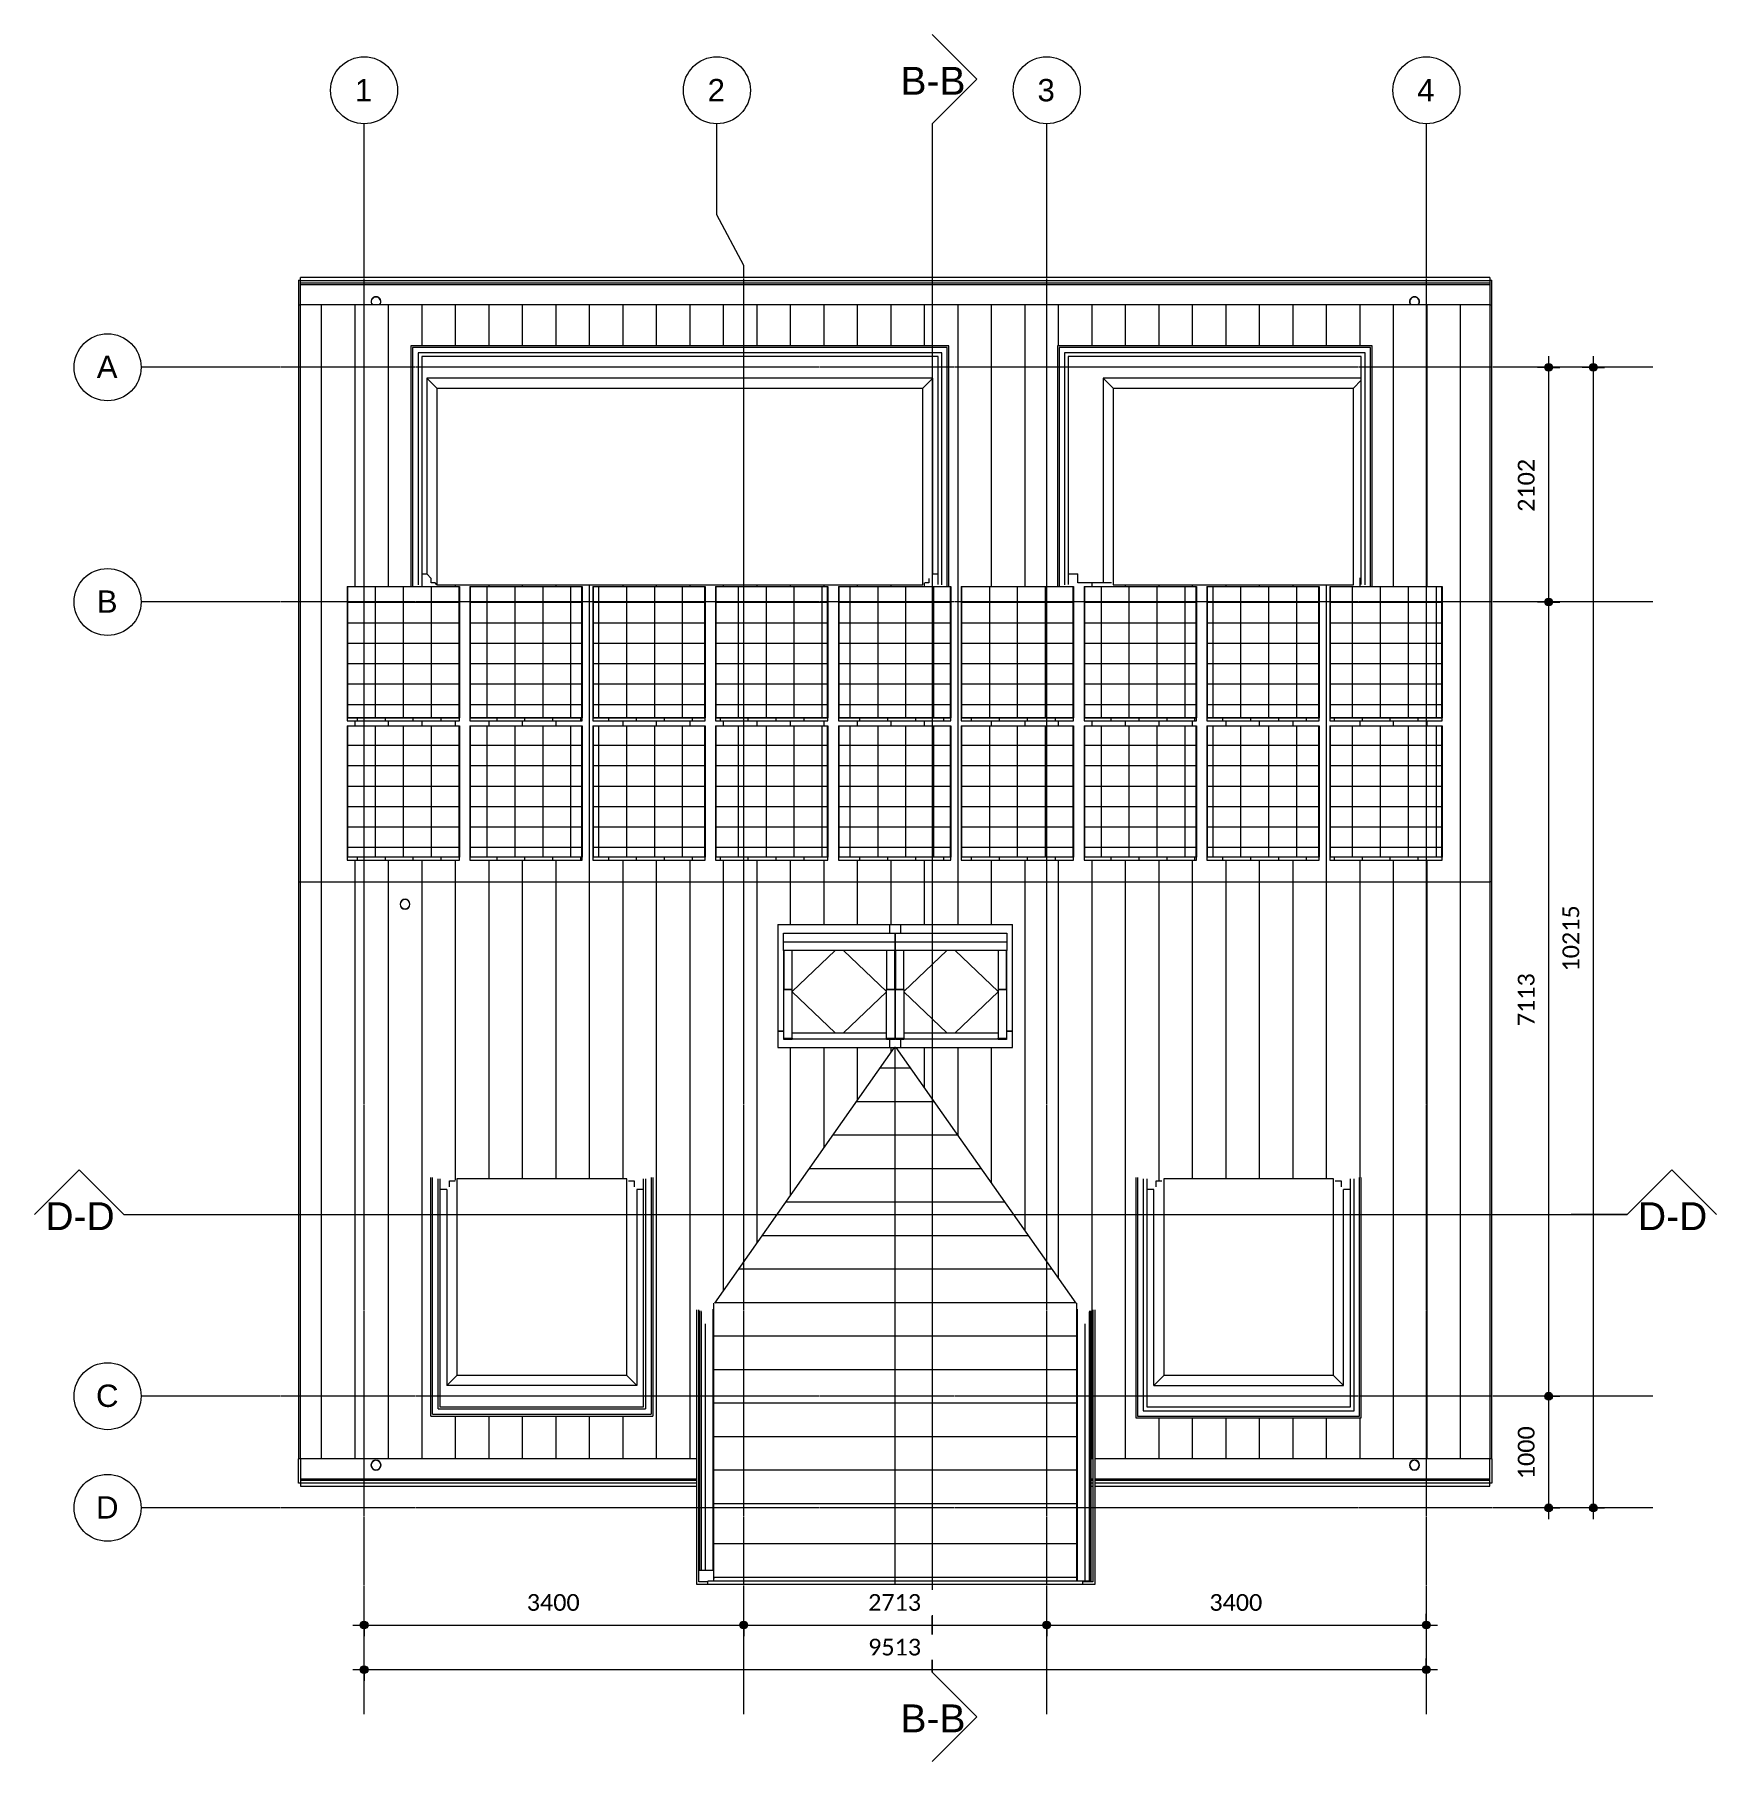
# Model space of a CAD drawing. Header units: millimetres. Extents: x -8591 to 211781, y -3000 to 31870.
# Drawn here: x 74489 to 89551, y -1411 to 14056 of the extents above; entities that cross this region are included whole.
import ezdxf

# ---------------------------------------------------------------- set-up
doc = ezdxf.new("R2010")
doc.units = ezdxf.units.MM
doc.linetypes.add('grid', pattern=[24, 15, -3, 3, -3])
for name, color, linetype, lineweight in [('A-ANNO-DIMS', 211, 'Continuous', 9), ('A-ANNO-DIMS-100', 211, 'Continuous', 9), ('A-DETL-MBND', 5, 'Continuous', 9), ('A-GENM', 13, 'Continuous', 9), ('A-GLAZ', 151, 'Continuous', 9), ('A-ROOF', 132, 'Continuous', 9), ('A-ROOF-OTLN', 132, 'Continuous', 9), ('A-ROOF-PATT', 132, 'Continuous', 35), ('G-ANNO-SYMB', 111, 'Continuous', 9), ('S-COLS', 52, 'Continuous', 9), ('S-GRID', 1, 'Continuous', 9), ('S-GRID-IDEN', 1, 'Continuous', 9)]:
    doc.layers.add(name, color=color, linetype=linetype, lineweight=lineweight)
doc.styles.add('Arial', font='arial.ttf', dxfattribs={"height": 250})
doc.styles.add('Arial_1', font='arial.ttf', dxfattribs={"height": 200})
doc.styles.add('Calibri', font='calibri.ttf', dxfattribs={"height": 150})
doc.dimstyles.new('00_BR_maatvoering_1_5mm', dxfattribs={"dimscale": 304.8, "dimtxt": 176.602264, "dimasz": 0.918635, "dimexe": 0.328084, "dimexo": 0.0625, "dimgap": 0.229659, "dimtad": 1, "dimdec": 0, "dimzin": 0, "dimdsep": 46, "dimtxsty": 'Calibri', "dimblk1": 'DOTSMALL', "dimblk2": 'DOTSMALL', "dimsah": 1, "dimcen": 0.09, "dimdle": 0.328084, "dimazin": 0, "dimtfac": 1, "dimtdec": 4, "dimtix": 1, "dimtmove": 0, "dimatfit": 3, "dimfxl": 0.328084, "dimfxlon": 1, "dimtvp": 1, "dimtfill": 1, "dimtolj": 1, "dimtzin": 0, "dimarcsym": 2})

msp = doc.modelspace()

# ---------------------------------------------------------------- texts
at = {"layer": 'G-ANNO-SYMB', "char_height": 250, "attachment_point": 1, "style": 'Arial'}
for s, insert, width in [('B-B', (82243.8, 13766.5), 705.485), ('D-D', (74585.9, 3597.4), 753.586), ('D-D', (88848.2, 3597.4), 753.586), ('B-B', (82243.8, -900.5), 705.485)]:
    msp.add_mtext(s, dxfattribs=dict(at, insert=insert, width=width))
at = {"layer": 'S-GRID-IDEN', "char_height": 200, "attachment_point": 1, "style": 'Arial_1'}
for s, insert, width in [('1', (77357.7, 13657.8), 192.405), ('2', (80516.8, 13657.8), 192.405), ('3', (83470.6, 13657.8), 192.405), ('4', (86870.7, 13657.8), 192.405), ('A', (75046.1, 11179.2), 232.489), ('B', (75046.1, 9077.4), 232.489), ('C', (75039.6, 1964.3), 248.523), ('D', (75039.6, 964.3), 248.523)]:
    msp.add_mtext(s, dxfattribs=dict(at, insert=insert, width=width))

# ---------------------------------------------------------------- blocks, each defined once
blk = doc.blocks.new('Zonnepaneel - Zonnepaneel gebouw 1000x1600-406884-Dakaanzicht')
at = {"layer": 'A-GENM'}
h = blk.add_hatch(dxfattribs=at)
h.set_pattern_fill('FP_131', color=256, style=0, pattern_type=2)
h.set_pattern_definition([(270, (3630.52, 8523.85), (250, 2e-14), []), (0, (3630.52, 8523.85), (0, 182.838), [])])
h.paths.add_polyline_path([(4634, 7937), (4634, 9111), (3628, 9111), (3628, 7937), (4229, 7937)])
h.paths.add_polyline_path([(4631, 7939), (3631, 7939), (3631, 9109), (4631, 9109), (4631, 8161)])
h = blk.add_hatch(dxfattribs=at)
h.set_pattern_fill('FP_132', color=256, style=0, pattern_type=2)
h.set_pattern_definition([(0, (4542.9, 8604.8), (0, 182.838), []), (90, (4542.9, 8604.8), (-250, 2e-14), [])])
h.paths.add_polyline_path([(4631, 7939), (4631, 9109), (3631, 9109), (3631, 7939), (4229, 7939)])
h = blk.add_hatch(dxfattribs=at)
h.set_pattern_fill('FP_130', color=256, style=0, pattern_type=2)
h.set_pattern_definition([(0, (3630.52, 7936.58), (0, 170.5), []), (90, (3630.52, 7936.58), (-250, 2e-14), [])])
h.paths.add_polyline_path([(4634, 7909), (4634, 7937), (3628, 7937), (3628, 7909), (4229, 7909)])
for p, q in [((3628, 9111), (4634, 9111)), ((3628, 9111), (3628, 7937)), ((4631, 9109), (3631, 9109)), ((3631, 7939), (3631, 9109)), ((4631, 9109), (3631, 9109)), ((3631, 9109), (3631, 7939)), ((4631, 7939), (4631, 9109)), ((4631, 7939), (4631, 9109)), ((4634, 9111), (4634, 7937)), ((4634, 7937), (3628, 7937)), ((3628, 7937), (3628, 7909)), ((3628, 7909), (4634, 7909)), ((3631, 7939), (4631, 7939)), ((3631, 7939), (4631, 7939)), ((4634, 7909), (4634, 7937))]:
    blk.add_line(p, q, dxfattribs=at)
blk = doc.blocks.new('28_EB_HWA_grote slag - TRON60x2_5-3479251-Dakaanzicht')
at = {"layer": 'A-DETL-MBND'}
for radius, start, end in [(45, 50.8296, 180), (42.5, 48.16, 180), (42.5, 180, 311.84), (45, 180, 309.1704)]:
    blk.add_arc((-127, 0), radius, start, end, dxfattribs=at)
blk = doc.blocks.new('28_EB_HWA_grote slag - TRON60x2_5-3479252-Dakaanzicht')
at = {"layer": 'A-DETL-MBND'}
for radius, start, end in [(45, 360, 180), (42.5, 0, 180), (42.5, 180, 0), (45, 180, 360)]:
    blk.add_arc((-127, 0), radius, start, end, dxfattribs=at)
blk = doc.blocks.new('28_EB_HWA_grote slag - TRON60x2_5-V26-Dakaanzicht')
at = {"layer": 'A-DETL-MBND'}
for radius, start, end in [(45, 50.8296, 180), (42.5, 48.16, 180), (42.5, 180, 311.3685), (45, 180, 309.1704)]:
    blk.add_arc((-127, 0), radius, start, end, dxfattribs=at)
blk = doc.blocks.new('roof-windowsveluxgglintegra---de - Default-2137562-Dakaanzicht')
at = {"layer": 'A-GLAZ'}
for p, q in [((-1313, 6084), (-213, 6084)), ((-1313, 6084), (-1313, 6081)), ((-213, 6081), (-1313, 6081)), ((-1313, 6081), (-1313, 5130)), ((-213, 6084), (-213, 6081)), ((-213, 6008), (-213, 6081)), ((-1263, 6008), (-263, 6008)), ((-1263, 5928), (-1263, 6008)), ((-1263, 5852), (-1263, 5928)), ((-263, 5928), (-1263, 5928)), ((-263, 6008), (-263, 5928)), ((-263, 5928), (-263, 5852)), ((-1263, 5852), (-1263, 5079)), ((-263, 5852), (-1263, 5852)), ((-1260, 5852), (-1260, 5504)), ((-801, 5852), (-1185, 5485)), ((-1185, 5504), (-1185, 5852)), ((-725, 5852), (-341, 5485)), ((-341, 5852), (-341, 5504)), ((-266, 5504), (-266, 5852)), ((-263, 5079), (-263, 5852)), ((-1260, 5504), (-1185, 5504)), ((-1260, 5067), (-1260, 5504)), ((-1185, 5504), (-1260, 5504)), ((-1185, 5067), (-1185, 5504)), ((-1185, 5482), (-801, 5116)), ((-341, 5482), (-725, 5116)), ((-341, 5504), (-266, 5504)), ((-341, 5067), (-341, 5504)), ((-266, 5504), (-341, 5504)), ((-266, 5504), (-266, 5067)), ((-1313, 5130), (-1263, 5130)), ((-1263, 5130), (-1313, 5130)), ((-1313, 5130), (-1313, 4984)), ((-341, 5113), (-1185, 5113)), ((-1313, 4984), (-267, 4984)), ((-1260, 5079), (-1263, 5079)), ((-1260, 5055), (-1260, 5067)), ((-1260, 5067), (-1185, 5067)), ((-1185, 5055), (-1260, 5055)), ((-1185, 5067), (-1185, 5055)), ((-341, 5059), (-1185, 5059)), ((-341, 5055), (-341, 5067)), ((-341, 5067), (-266, 5067)), ((-266, 5055), (-341, 5055)), ((-263, 5079), (-266, 5079)), ((-266, 5067), (-266, 5055)), ((-259, 4984), (-213, 4984)), ((-213, 4984), (-213, 5055))]:
    blk.add_line(p, q, dxfattribs=at)
blk = doc.blocks.new('28_EB_HWA_grote slag - TRON60x2_5-V27-Dakaanzicht')
at = {"layer": 'A-DETL-MBND'}
for radius, start, end in [(45, 360, 180), (45, 180, 360), (42.5, 0, 180), (42.5, 180, 360)]:
    blk.add_arc((-127, 0), radius, start, end, dxfattribs=at)
blk = doc.blocks.new('roof-windowsveluxgglintegra---de - Default-3534261-Dakaanzicht')
at = {"layer": 'A-GLAZ'}
for p, q in [((-313, 6084), (787, 6084)), ((-313, 6081), (-313, 6084)), ((787, 6081), (-313, 6081)), ((-313, 6081), (-313, 6008)), ((787, 6081), (787, 6084)), ((787, 5130), (787, 6081)), ((-263, 6008), (737, 6008)), ((-263, 5928), (-263, 6008)), ((-263, 5852), (-263, 5928)), ((737, 5928), (-263, 5928)), ((737, 6008), (737, 5928)), ((737, 5928), (737, 5852)), ((-263, 5852), (-263, 5079)), ((737, 5852), (-263, 5852)), ((-260, 5852), (-260, 5504)), ((199, 5852), (-185, 5485)), ((-185, 5504), (-185, 5852)), ((275, 5852), (659, 5485)), ((659, 5852), (659, 5504)), ((734, 5504), (734, 5852)), ((737, 5079), (737, 5852)), ((-260, 5504), (-185, 5504)), ((-260, 5067), (-260, 5504)), ((-185, 5504), (-260, 5504)), ((-185, 5504), (-185, 5067)), ((-185, 5482), (199, 5116)), ((659, 5482), (275, 5116)), ((659, 5504), (734, 5504)), ((659, 5504), (659, 5067)), ((734, 5504), (659, 5504)), ((734, 5504), (734, 5067)), ((659, 5113), (-185, 5113)), ((737, 5130), (787, 5130)), ((787, 5130), (737, 5130)), ((787, 4984), (787, 5130)), ((-313, 5055), (-313, 4984)), ((-313, 4984), (-267, 4984)), ((-260, 5079), (-263, 5079)), ((-260, 5055), (-260, 5067)), ((-260, 5067), (-185, 5067)), ((-185, 5055), (-260, 5055)), ((-259, 4984), (787, 4984)), ((-185, 5067), (-185, 5055)), ((659, 5059), (-185, 5059)), ((659, 5067), (734, 5067)), ((659, 5055), (659, 5067)), ((734, 5055), (659, 5055)), ((737, 5079), (734, 5079)), ((734, 5067), (734, 5055))]:
    blk.add_line(p, q, dxfattribs=at)
blk = doc.blocks.new('Grid - r_3_0mm-1753543-Dakaanzicht')
at = {"layer": 'S-GRID-IDEN'}
blk.add_circle((0, 0), 3, dxfattribs=at)
blk = doc.blocks.new('Section - gesloten pijl _ viewname _ sheetnumber-464714-Dakaanzicht')
at = {"layer": 'G-ANNO-SYMB'}
for p, q in [((-4, 4), (-8, 0)), ((0, 0), (-4, 4)), ((0, 0), (5, 0))]:
    blk.add_line(p, q, dxfattribs=at)
blk = doc.blocks.new('DIMBLOCK45-Dakaanzicht')
at = {"layer": 'A-ANNO-DIMS-100'}
h = blk.add_hatch(color=256, dxfattribs=at)
edge = h.paths.add_edge_path()
edge.add_arc((77440, -189), 35, 0, 360)
h = blk.add_hatch(color=256, dxfattribs=at)
edge = h.paths.add_edge_path()
edge.add_arc((80840, -189), 35, 0, 360)
for p, q in [((77440, -189), (77440, -89)), ((80840, -189), (80840, -89)), ((77340, -189), (80840, -189)), ((77440, -189), (77440, -289)), ((80840, -189), (80840, -289))]:
    blk.add_line(p, q, dxfattribs=at)
for centre in [(77440, -189), (80840, -189)]:
    blk.add_circle(centre, 35, dxfattribs=at)
at = {"layer": 'A-ANNO-DIMS-100', "color": 0, "insert": (78897, 88), "char_height": 150, "width": 583.66, "attachment_point": 1, "line_spacing_factor": 1.158048, "style": 'Calibri', "bg_fill": 3, "box_fill_scale": 1.25, "bg_fill_color": 256, "bg_fill_true_color": 13158600, "bg_fill_transparency": 0}
blk.add_mtext('3400', dxfattribs=at)
blk = doc.blocks.new('_DotSmall')
at = {"color": 0, "linetype": 'ByBlock', "const_width": 0.5}
blk.add_lwpolyline([(-0.0625, 0, 1), (0.0625, 0, 1)], format="xyb", close=True, dxfattribs=at)
blk = doc.blocks.new('DIMBLOCK46-Dakaanzicht')
at = {"layer": 'A-ANNO-DIMS-100'}
h = blk.add_hatch(color=256, dxfattribs=at)
edge = h.paths.add_edge_path()
edge.add_arc((80840, -189), 35, 0, 360)
h = blk.add_hatch(color=256, dxfattribs=at)
edge = h.paths.add_edge_path()
edge.add_arc((83553, -189), 35, 0, 360)
for p, q in [((80840, -189), (80840, -89)), ((83553, -189), (83553, -89)), ((80840, -189), (83553, -189)), ((80840, -189), (80840, -289)), ((83553, -189), (83553, -289))]:
    blk.add_line(p, q, dxfattribs=at)
for centre in [(80840, -189), (83553, -189)]:
    blk.add_circle(centre, 35, dxfattribs=at)
at = {"layer": 'A-ANNO-DIMS-100', "color": 0, "insert": (81954, 88), "char_height": 150, "width": 583.66, "attachment_point": 1, "line_spacing_factor": 1.158048, "style": 'Calibri', "bg_fill": 3, "box_fill_scale": 1.25, "bg_fill_color": 256, "bg_fill_true_color": 13158600, "bg_fill_transparency": 0}
blk.add_mtext('2713', dxfattribs=at)
blk = doc.blocks.new('DIMBLOCK47-Dakaanzicht')
at = {"layer": 'A-ANNO-DIMS-100'}
h = blk.add_hatch(color=256, dxfattribs=at)
edge = h.paths.add_edge_path()
edge.add_arc((83553, -189), 35, 0, 360)
h = blk.add_hatch(color=256, dxfattribs=at)
edge = h.paths.add_edge_path()
edge.add_arc((86953, -189), 35, 0, 360)
for p, q in [((83553, -189), (83553, -89)), ((86953, -189), (86953, -89)), ((83553, -189), (87053, -189)), ((83553, -189), (83553, -289)), ((86953, -189), (86953, -289))]:
    blk.add_line(p, q, dxfattribs=at)
for centre in [(83553, -189), (86953, -189)]:
    blk.add_circle(centre, 35, dxfattribs=at)
at = {"layer": 'A-ANNO-DIMS-100', "color": 0, "insert": (85010, 88), "char_height": 150, "width": 583.66, "attachment_point": 1, "line_spacing_factor": 1.158048, "style": 'Calibri', "bg_fill": 3, "box_fill_scale": 1.25, "bg_fill_color": 256, "bg_fill_true_color": 13158600, "bg_fill_transparency": 0}
blk.add_mtext('3400', dxfattribs=at)
blk = doc.blocks.new('DIMBLOCK48-Dakaanzicht')
at = {"layer": 'A-ANNO-DIMS-100'}
h = blk.add_hatch(color=256, dxfattribs=at)
edge = h.paths.add_edge_path()
edge.add_arc((77440, -589), 35, 0, 360)
h = blk.add_hatch(color=256, dxfattribs=at)
edge = h.paths.add_edge_path()
edge.add_arc((86953, -589), 35, 0, 360)
for p, q in [((77340, -589), (87053, -589)), ((77440, -589), (77440, -489)), ((77440, -589), (77440, -689)), ((86953, -589), (86953, -489)), ((86953, -589), (86953, -689))]:
    blk.add_line(p, q, dxfattribs=at)
for centre in [(77440, -589), (86953, -589)]:
    blk.add_circle(centre, 35, dxfattribs=at)
at = {"layer": 'A-ANNO-DIMS-100', "color": 0, "insert": (81954, -312), "char_height": 150, "width": 583.66, "attachment_point": 1, "line_spacing_factor": 1.158048, "style": 'Calibri', "bg_fill": 3, "box_fill_scale": 1.25, "bg_fill_color": 256, "bg_fill_true_color": 13158600, "bg_fill_transparency": 0}
blk.add_mtext('9513', dxfattribs=at)
blk = doc.blocks.new('DIMBLOCK49-Dakaanzicht')
at = {"layer": 'A-ANNO-DIMS-100'}
h = blk.add_hatch(color=256, dxfattribs=at)
edge = h.paths.add_edge_path()
edge.add_arc((88049, 1860), 35, 0, 360)
h = blk.add_hatch(color=256, dxfattribs=at)
edge = h.paths.add_edge_path()
edge.add_arc((88049, 860), 35, 0, 360)
for p, q in [((88049, 1860), (87949, 1860)), ((88049, 760), (88049, 1860)), ((88049, 1860), (88149, 1860)), ((88049, 860), (87949, 860)), ((88049, 860), (88149, 860))]:
    blk.add_line(p, q, dxfattribs=at)
for centre in [(88049, 1860), (88049, 860)]:
    blk.add_circle(centre, 35, dxfattribs=at)
at = {"layer": 'A-ANNO-DIMS-100', "color": 0, "insert": (87772, 1117), "char_height": 150, "width": 583.66, "attachment_point": 1, "rotation": 90, "line_spacing_factor": 1.158048, "style": 'Calibri', "bg_fill": 3, "box_fill_scale": 1.25, "bg_fill_color": 256, "bg_fill_true_color": 13158600, "bg_fill_transparency": 0}
blk.add_mtext('1000', dxfattribs=at)
blk = doc.blocks.new('DIMBLOCK50-Dakaanzicht')
at = {"layer": 'A-ANNO-DIMS-100'}
h = blk.add_hatch(color=256, dxfattribs=at)
edge = h.paths.add_edge_path()
edge.add_arc((88049, 8973), 35, 0, 360)
h = blk.add_hatch(color=256, dxfattribs=at)
edge = h.paths.add_edge_path()
edge.add_arc((88049, 1860), 35, 0, 360)
for p, q in [((88049, 8973), (87949, 8973)), ((88049, 1860), (88049, 8973)), ((88049, 8973), (88149, 8973)), ((88049, 1860), (87949, 1860)), ((88049, 1860), (88149, 1860))]:
    blk.add_line(p, q, dxfattribs=at)
for centre in [(88049, 8973), (88049, 1860)]:
    blk.add_circle(centre, 35, dxfattribs=at)
at = {"layer": 'A-ANNO-DIMS-100', "color": 0, "insert": (87772, 5174), "char_height": 150, "width": 583.66, "attachment_point": 1, "rotation": 90, "line_spacing_factor": 1.158048, "style": 'Calibri', "bg_fill": 3, "box_fill_scale": 1.25, "bg_fill_color": 256, "bg_fill_true_color": 13158600, "bg_fill_transparency": 0}
blk.add_mtext('7113', dxfattribs=at)
blk = doc.blocks.new('DIMBLOCK51-Dakaanzicht')
at = {"layer": 'A-ANNO-DIMS-100'}
h = blk.add_hatch(color=256, dxfattribs=at)
edge = h.paths.add_edge_path()
edge.add_arc((88049, 11075), 35, 0, 360)
h = blk.add_hatch(color=256, dxfattribs=at)
edge = h.paths.add_edge_path()
edge.add_arc((88049, 8973), 35, 0, 360)
for p, q in [((88049, 8973), (88049, 11175)), ((88049, 11075), (87949, 11075)), ((88049, 11075), (88149, 11075)), ((88049, 8973), (87949, 8973)), ((88049, 8973), (88149, 8973))]:
    blk.add_line(p, q, dxfattribs=at)
for centre in [(88049, 11075), (88049, 8973)]:
    blk.add_circle(centre, 35, dxfattribs=at)
at = {"layer": 'A-ANNO-DIMS-100', "color": 0, "insert": (87772, 9781), "char_height": 150, "width": 583.66, "attachment_point": 1, "rotation": 90, "line_spacing_factor": 1.158048, "style": 'Calibri', "bg_fill": 3, "box_fill_scale": 1.25, "bg_fill_color": 256, "bg_fill_true_color": 13158600, "bg_fill_transparency": 0}
blk.add_mtext('2102', dxfattribs=at)
blk = doc.blocks.new('DIMBLOCK52-Dakaanzicht')
at = {"layer": 'A-ANNO-DIMS-100'}
h = blk.add_hatch(color=256, dxfattribs=at)
edge = h.paths.add_edge_path()
edge.add_arc((88449, 11075), 35, 0, 360)
h = blk.add_hatch(color=256, dxfattribs=at)
edge = h.paths.add_edge_path()
edge.add_arc((88449, 860), 35, 0, 360)
for p, q in [((88449, 760), (88449, 11175)), ((88449, 11075), (88349, 11075)), ((88449, 11075), (88549, 11075)), ((88449, 860), (88349, 860)), ((88449, 860), (88549, 860))]:
    blk.add_line(p, q, dxfattribs=at)
for centre in [(88449, 11075), (88449, 860)]:
    blk.add_circle(centre, 35, dxfattribs=at)
at = {"layer": 'A-ANNO-DIMS-100', "color": 0, "insert": (88172, 5664), "char_height": 150, "width": 729.57, "attachment_point": 1, "rotation": 90, "line_spacing_factor": 1.158048, "style": 'Calibri', "bg_fill": 3, "box_fill_scale": 1.25, "bg_fill_color": 256, "bg_fill_true_color": 13158600, "bg_fill_transparency": 0}
blk.add_mtext('10215', dxfattribs=at)

# ---------------------------------------------------------------- hatches: boundary and pattern name
at = {"layer": 'A-ROOF-PATT', "lineweight": 9}
h = msp.add_hatch(dxfattribs=at)
h.set_pattern_fill('FP_90', color=256, style=0, pattern_type=2)
h.set_pattern_definition([(270, (82459.56, 4745.2), (300, 2e-14), [])])
h.paths.add_polyline_path([(78258.1, 6467.8), (87521.7, 6467.8), (87521.7, 11633.8), (76871.9, 11633.8), (76871.9, 6467.8), (77611.5, 6467.8)])
h.paths.add_polyline_path([(85993.1, 6661.6), (84987.1, 6661.6), (84987.1, 7863.4), (85993.1, 7863.4), (85993.1, 6665.8)])
h.paths.add_polyline_path([(87090.1, 6661.6), (86087.1, 6661.6), (86087.1, 7863.4), (87093.1, 7863.4), (87093.1, 6661.6)])
h.paths.add_polyline_path([(84893.1, 6661.6), (83887.1, 6661.6), (83887.1, 7863.4), (84893.1, 7863.4), (84893.1, 6665.8)])
h.paths.add_polyline_path([(83793.1, 6661.6), (82787.1, 6661.6), (82787.1, 7863.4), (83793.1, 7863.4), (83793.1, 6665.8)])
h.paths.add_polyline_path([(82690.1, 6661.6), (81687.1, 6661.6), (81687.1, 7863.4), (82693.1, 7863.4), (82693.1, 6661.6)])
h.paths.add_polyline_path([(80619.1, 6661.6), (80587.1, 6661.6), (80587.1, 7863.4), (81593.1, 7863.4), (81593.1, 6661.6), (80622.1, 6661.6)])
h.paths.add_polyline_path([(80493.1, 6661.6), (79487.1, 6661.6), (79487.1, 7863.4), (80493.1, 7863.4), (80493.1, 6663.7)])
h.paths.add_polyline_path([(79390.1, 6661.6), (78387.1, 6661.6), (78387.1, 7863.4), (79393.1, 7863.4), (79393.1, 6661.6)])
h.paths.add_polyline_path([(77287.1, 6661.6), (77287.1, 7863.4), (78293.1, 7863.4), (78293.1, 6661.6), (77290.1, 6661.6)])
h.paths.add_polyline_path([(85680.4, 7909.3), (84987.1, 7909.3), (84987.1, 9111.1), (85993.1, 9111.1), (85993.1, 7909.3), (85705.9, 7909.3)])
h.paths.add_polyline_path([(87090.1, 7909.3), (86087.1, 7909.3), (86087.1, 9111.1), (87093.1, 9111.1), (87093.1, 7909.3)])
h.paths.add_polyline_path([(84167.5, 7909.3), (83887.1, 7909.3), (83887.1, 9111.1), (84893.1, 9111.1), (84893.1, 7909.3), (84671.8, 7909.3)])
h.paths.add_polyline_path([(82693.1, 7909.3), (81687.1, 7909.3), (81687.1, 9111.1), (82693.1, 9111.1), (82693.1, 7913.5)])
h.paths.add_polyline_path([(83793.1, 7909.3), (82787.1, 7909.3), (82787.1, 9111.1), (83793.1, 9111.1), (83793.1, 7913.5)])
h.paths.add_polyline_path([(81561.1, 7909.3), (80587.1, 7909.3), (80587.1, 9111.1), (81593.1, 9111.1), (81593.1, 7909.3), (81590.1, 7909.3)])
h.paths.add_polyline_path([(77533.5, 7909.3), (77287.1, 7909.3), (77287.1, 9111.1), (78293.1, 9111.1), (78293.1, 7909.3), (77611.5, 7909.3)])
h.paths.add_polyline_path([(78390.1, 7909.3), (78387.1, 7909.3), (78387.1, 9111.1), (79393.1, 9111.1), (79393.1, 7909.3), (78419.1, 7909.3)])
h.paths.add_polyline_path([(80458.1, 7909.3), (79487.1, 7909.3), (79487.1, 9111.1), (80493.1, 9111.1), (80493.1, 7909.3), (80461.1, 7909.3)])
h.paths.add_polyline_path([(83663.2, 9115.6), (83649.8, 9115.6), (83649.8, 11268.8), (86467.8, 11268.8), (86467.8, 9115.6), (86452.8, 9115.6), (86452.8, 9127.4), (86404.3, 9127.4), (86404.3, 9129), (86370.8, 9129), (86370.8, 9203.1), (86300.8, 9127.9), (84148.8, 9127.9), (84132.4, 9145.4), (83830.8, 9145.4), (83830.8, 9224.5), (83746.8, 9224.5), (83746.8, 9129), (83713.3, 9129), (83713.3, 9127.4), (83664.8, 9127.4), (83664.8, 9115.6)])
h.paths.add_polyline_path([(82677.8, 9115.6), (82662.8, 9115.6), (82662.8, 9127.4), (82614.3, 9127.4), (82614.3, 9129), (82580.8, 9129), (82580.8, 9224.5), (82534.8, 9224.5), (82496.8, 9183.7), (82496.8, 9145.4), (82461.1, 9145.4), (82444.8, 9127.9), (78092.8, 9127.9), (78076.5, 9145.4), (78040.8, 9145.4), (78040.8, 9183.7), (78002.8, 9224.5), (77956.8, 9224.5), (77956.8, 9129), (77923.3, 9127.9), (77923.3, 9127.4), (77874.8, 9127.4), (77874.8, 9115.6), (77859.8, 9115.6), (77859.8, 11268.8), (82677.8, 11268.8), (82677.8, 9127.4)])
h = msp.add_hatch(dxfattribs=at)
h.set_pattern_fill('FP_91', color=256, style=0, pattern_type=2)
h.set_pattern_definition([(90, (82459.56, 1271.46), (-300, 2e-14), [])])
h.paths.add_polyline_path([(84167.5, 1301.9), (87521.7, 1301.9), (87521.7, 6467.8), (76871.9, 6467.8), (76871.9, 1301.9), (80418.3, 1301.9), (80418.3, 2633.2), (80437.3, 2633.2), (80437.3, 1301.9), (80445.3, 1301.9), (80445.3, 2625.8), (80458, 2625.8), (80458, 2615.6), (80460.4, 2615.6), (80498.5, 2508.9), (80567.1, 2508.9), (80567.1, 2639.4), (80570.3, 2639.4), (80570.3, 2693), (80577.8, 2693), (82187.5, 4983.7), (81146.8, 4983.7), (81146.8, 6084.1), (83246.8, 6084.1), (83246.8, 4983.7), (82206.1, 4983.7), (83815.7, 2693), (83823.3, 2693), (83823.3, 2639.4), (83826.4, 2639.4), (83826.4, 2508.9), (83895.1, 2508.9), (83933.2, 2615.6), (83935.6, 2615.6), (83935.6, 2625.8), (83948.3, 2625.8), (83948.3, 1301.9), (83967.4, 1301.9), (83967.4, 2633.2), (83986.4, 2633.2), (83986.4, 1301.9)])
h.paths.add_polyline_path([(85951.8, 1666.9), (84352.8, 1666.9), (84352.8, 3820), (84367.8, 3820), (84367.8, 3808.2), (84416.3, 3808.2), (84416.3, 3806.6), (84449.8, 3806.6), (84449.8, 3711.2), (84511.8, 3711.2), (84533.8, 3734.8), (84533.8, 3790.2), (84585.5, 3790.2), (84601.8, 3807.7), (86121.8, 3807.7), (86138.1, 3790.2), (86189.8, 3790.2), (86189.8, 3734.8), (86211.8, 3711.2), (86273.8, 3711.2), (86273.8, 3806.6), (86307.3, 3806.6), (86307.3, 3808.2), (86355.8, 3808.2), (86355.8, 3820), (86370.8, 3820), (86370.8, 1666.9), (86184.7, 1666.9)])
h.paths.add_polyline_path([(78038.8, 1682.9), (78038.8, 3820), (78053.8, 3820), (78053.8, 3808.2), (78102.3, 3808.2), (78102.3, 3806.6), (78119.8, 3806.6), (78119.8, 3711.2), (78181.8, 3711.2), (78203.8, 3734.8), (78203.8, 3790.2), (78255.5, 3790.2), (78271.8, 3807.7), (79791.8, 3807.7), (79808.1, 3790.2), (79859.8, 3790.2), (79859.8, 3734.8), (79881.8, 3711.2), (79943.8, 3711.2), (79943.8, 3806.6), (79961.3, 3806.6), (79961.3, 3808.2), (80009.8, 3808.2), (80009.8, 3820), (80024.8, 3820), (80024.8, 1682.9), (78040.3, 1682.9)])
h.paths.add_polyline_path([(77806.8, 6222.4), (77784.6, 6228.4), (77768, 6245.6), (77762.3, 6266.9), (77768.3, 6289.1), (77785.6, 6305.6), (77806.8, 6311.3), (77829, 6305.4), (77845.6, 6288.1), (77851.2, 6266.9), (77845.3, 6244.6), (77828, 6228.1), (77811.3, 6223.6)])
h.paths.add_polyline_path([(77806.8, 6224.4), (77829, 6231.1), (77843.6, 6245.6), (77849.2, 6266.9), (77842.6, 6289.1), (77828, 6303.6), (77806.8, 6309.3), (77784.6, 6302.6), (77770, 6288.1), (77764.3, 6266.9), (77771, 6244.6), (77785.6, 6230.1), (77792, 6228.4)])
h = msp.add_hatch(dxfattribs=at)
h.set_pattern_fill('FP_133', color=256, style=0, pattern_type=2)
h.set_pattern_definition([(0, (81620.13, 0), (0, 300), [])])
h.paths.add_polyline_path([(80577.8, 800.4), (82196.8, 800.4), (82196.8, 4989.6), (82192.6, 4983.7), (82187.5, 4983.7), (80577.8, 2693), (80577.8, 1037.2)])
h = msp.add_hatch(dxfattribs=at)
h.set_pattern_fill('FP_134', color=256, style=0, pattern_type=2)
h.set_pattern_definition([(180, (82963.77, 0), (-4e-14, -300), [])])
h.paths.add_polyline_path([(82196.8, 800.4), (83815.7, 800.4), (83815.7, 2693), (82206.1, 4983.7), (82200.9, 4983.7), (82196.8, 4989.6), (82196.8, 1892.1)])
h = msp.add_hatch(dxfattribs=at)
h.set_pattern_fill('FP_135', color=256, style=0, pattern_type=2)
h.set_pattern_definition([(0, (81619.6, -60), (0, 300), [])])
h.paths.add_polyline_path([(80570.3, 202.4), (82196.8, 202.4), (82196.8, 800.4), (80577.8, 800.4), (80577.8, 230.5), (80570.3, 230.5)])
h = msp.add_hatch(dxfattribs=at)
h.set_pattern_fill('FP_136', color=256, style=0, pattern_type=2)
h.set_pattern_definition([(180, (82963.24, -60), (-4e-14, -300), [])])
h.paths.add_polyline_path([(83663.2, 202.4), (83815.7, 202.4), (83815.7, 800.4), (82196.8, 800.4), (82196.8, 202.4)])

# ---------------------------------------------------------------- linework, layer by layer
at = {"layer": 'A-DETL-MBND'}
for p, q in [((76852.9, 11855.8), (76871.9, 11855.8)), ((76852.9, 11855.8), (76852.9, 11635.7)), ((87521.7, 11880.3), (76871.9, 11880.3)), ((76871.9, 11635.7), (76871.9, 11880.3)), ((76871.9, 11853.2), (87521.7, 11853.2)), ((87521.7, 11828.1), (76871.9, 11828.1)), ((87521.7, 11814.3), (76871.9, 11814.3)), ((87521.7, 11880.3), (87521.7, 11635.7)), ((87521.7, 11854.7), (87540.7, 11854.7)), ((87540.7, 11635.7), (87540.7, 11854.7)), ((78092.8, 10888.8), (82444.8, 10888.8)), ((78092.8, 10888.8), (78092.8, 9127.9)), ((82444.8, 9127.9), (82444.8, 10888.8)), ((84148.8, 10888.8), (86300.8, 10888.8)), ((84148.8, 10888.8), (84148.8, 9127.9)), ((86300.8, 9127.9), (86300.8, 10888.8)), ((77956.8, 9224.5), (78002.8, 9224.5)), ((78092.8, 9127.9), (82444.8, 9127.9)), ((82534.8, 9224.5), (82580.8, 9224.5)), ((83746.8, 9224.5), (83830.8, 9224.5)), ((84148.8, 9127.9), (86300.8, 9127.9)), ((79791.8, 3807.7), (78271.8, 3807.7)), ((78271.8, 3807.7), (78271.8, 2046.9)), ((79791.8, 2046.9), (79791.8, 3807.7)), ((86121.8, 3807.7), (84601.8, 3807.7)), ((84601.8, 3807.7), (84601.8, 2046.9)), ((86121.8, 2046.9), (86121.8, 3807.7)), ((78181.8, 3711.2), (78119.8, 3711.2)), ((79943.8, 3711.2), (79881.8, 3711.2)), ((84511.8, 3711.2), (84449.8, 3711.2)), ((86273.8, 3711.2), (86211.8, 3711.2)), ((80418.3, 2633.2), (80418.3, 177.4)), ((80437.3, 196.4), (80437.3, 2633.2)), ((80567.1, 300.2), (80567.1, 2639.4)), ((80570.3, 2693), (80570.3, 230.5)), ((83823.3, 202.4), (83823.3, 2693)), ((83826.4, 2639.4), (83826.4, 202.4)), ((83967.4, 2633.2), (83967.4, 196.4)), ((83986.4, 177.4), (83986.4, 2633.2)), ((80445.3, 300.2), (80445.3, 2625.8)), ((80458, 300.2), (80458, 2625.8)), ((80460.4, 300.2), (80460.4, 2615.6)), ((80498.5, 300.2), (80498.5, 2508.9)), ((83895.1, 2508.9), (83895.1, 202.4)), ((83933.2, 2615.6), (83933.2, 202.4)), ((83935.6, 2625.8), (83935.6, 202.4)), ((83948.3, 2625.8), (83948.3, 202.4)), ((79791.8, 2046.9), (78271.8, 2046.9)), ((86121.8, 2046.9), (84601.8, 2046.9)), ((76852.9, 1081), (76852.9, 1300)), ((76871.9, 1300), (76871.9, 1055.3)), ((87521.7, 1055.3), (87521.7, 1300)), ((87540.7, 1300), (87540.7, 1081)), ((76871.9, 1121.3), (80418.3, 1121.3)), ((76871.9, 1107.6), (80418.3, 1107.6)), ((80437.3, 1121.3), (80445.3, 1121.3)), ((80437.3, 1107.6), (80445.3, 1107.6)), ((83948.3, 1121.3), (83967.4, 1121.3)), ((83948.3, 1107.6), (83967.4, 1107.6)), ((83986.4, 1121.3), (87521.7, 1121.3)), ((83986.4, 1107.6), (87521.7, 1107.6)), ((76871.9, 1081), (76852.9, 1081)), ((80418.3, 1082.4), (76871.9, 1082.4)), ((76871.9, 1055.3), (80418.3, 1055.3)), ((80445.3, 1082.4), (80437.3, 1082.4)), ((80437.3, 1055.3), (80445.3, 1055.3)), ((83967.4, 1082.4), (83948.3, 1082.4)), ((83948.3, 1055.3), (83967.4, 1055.3)), ((87521.7, 1082.4), (83986.4, 1082.4)), ((83986.4, 1055.3), (87521.7, 1055.3)), ((87540.7, 1081), (87521.7, 1081)), ((80418.3, 177.4), (80518.3, 177.4)), ((80518.3, 196.4), (80437.3, 196.4)), ((80570.3, 300.2), (80445.3, 300.2)), ((80577.8, 230.5), (80570.3, 230.5)), ((83948.3, 202.4), (83875.3, 202.4)), ((83967.4, 196.4), (83875.3, 196.4)), ((83875.3, 177.4), (83986.4, 177.4))]:
    msp.add_line(p, q, dxfattribs=at)
at = {"layer": 'A-ROOF'}
for p, q in [((87521.7, 11633.8), (76871.9, 11633.8)), ((78040.8, 9183.7), (78002.8, 9224.5)), ((78040.8, 9145.4), (78040.8, 9183.7)), ((78076.5, 9145.4), (78040.8, 9145.4)), ((78092.8, 9127.9), (78076.5, 9145.4)), ((82496.8, 9145.4), (82461.1, 9145.4)), ((82496.8, 9183.7), (82496.8, 9145.4)), ((83830.8, 9145.4), (83830.8, 9224.5)), ((84132.4, 9145.4), (83830.8, 9145.4)), ((76871.9, 6467.8), (87521.7, 6467.8)), ((82187.5, 4983.7), (80577.8, 2693)), ((82196.8, 202.4), (82196.8, 4989.6)), ((83815.7, 2693), (82206.1, 4983.7)), ((78203.8, 3790.2), (78255.5, 3790.2)), ((78203.8, 3734.8), (78203.8, 3790.2)), ((79808.1, 3790.2), (79859.8, 3790.2)), ((79859.8, 3790.2), (79859.8, 3734.8)), ((84533.8, 3790.2), (84585.5, 3790.2)), ((84533.8, 3734.8), (84533.8, 3790.2)), ((86138.1, 3790.2), (86189.8, 3790.2)), ((86189.8, 3790.2), (86189.8, 3734.8)), ((76871.9, 1301.9), (80418.3, 1301.9)), ((80437.3, 1301.9), (80445.3, 1301.9)), ((83948.3, 1301.9), (83967.4, 1301.9)), ((83986.4, 1301.9), (87521.7, 1301.9)), ((80570.3, 230.5), (80570.3, 202.4))]:
    msp.add_line(p, q, dxfattribs=at)
at = {"layer": 'A-ROOF-OTLN'}
for p, q in [((76852.9, 11635.7), (76871.9, 11635.7)), ((76852.9, 11635.7), (76852.9, 1300)), ((76871.9, 1300), (76871.9, 11635.7)), ((87521.7, 11635.7), (87540.7, 11635.7)), ((87521.7, 11635.7), (87521.7, 1300)), ((87540.7, 1300), (87540.7, 11635.7)), ((82677.8, 11268.8), (77859.8, 11268.8)), ((77859.8, 11268.8), (77859.8, 9115.6)), ((82662.8, 11253.8), (77874.8, 11253.8)), ((77874.8, 11253.8), (77874.8, 9115.6)), ((82614.3, 11205.3), (77923.3, 11205.3)), ((77923.3, 11205.3), (77923.3, 9127.4)), ((82580.8, 11171.8), (77956.8, 11171.8)), ((77956.8, 11171.8), (77956.8, 9129)), ((82580.8, 9129), (82580.8, 11171.8)), ((82614.3, 9127.4), (82614.3, 11205.3)), ((82662.8, 9115.6), (82662.8, 11253.8)), ((82677.8, 9115.6), (82677.8, 11268.8)), ((86467.8, 11268.8), (83649.8, 11268.8)), ((83649.8, 11268.8), (83649.8, 9115.6)), ((86452.8, 11253.8), (83664.8, 11253.8)), ((83664.8, 11253.8), (83664.8, 9115.6)), ((86404.3, 11205.3), (83713.3, 11205.3)), ((83713.3, 11205.3), (83713.3, 9127.4)), ((86370.8, 11171.8), (83746.8, 11171.8)), ((83746.8, 11171.8), (83746.8, 9129)), ((86370.8, 9129), (86370.8, 11171.8)), ((86404.3, 9127.4), (86404.3, 11205.3)), ((86452.8, 9115.6), (86452.8, 11253.8)), ((86467.8, 9115.6), (86467.8, 11268.8)), ((78092.8, 10888.8), (78002.8, 10978.8)), ((82534.8, 10978.8), (78002.8, 10978.8)), ((78002.8, 10978.8), (78002.8, 9224.5)), ((82444.8, 10888.8), (82534.8, 10978.8)), ((82534.8, 9224.5), (82534.8, 10978.8)), ((84148.8, 10888.8), (84058.8, 10978.8)), ((86370.8, 10978.8), (84058.8, 10978.8)), ((84058.8, 10978.8), (84058.8, 9145.4)), ((86300.8, 10888.8), (86370.8, 10958.8)), ((76852.9, 6467.8), (76871.9, 6467.8)), ((87540.7, 6467.8), (87521.7, 6467.8)), ((78038.8, 1682.9), (78038.8, 3820)), ((78053.8, 1697.9), (78053.8, 3820)), ((78102.3, 1746.4), (78102.3, 3808.2)), ((78119.8, 3806.6), (78119.8, 1763.9)), ((79943.8, 1763.9), (79943.8, 3806.6)), ((79961.3, 3808.2), (79961.3, 1746.4)), ((80009.8, 3820), (80009.8, 1697.9)), ((80024.8, 3820), (80024.8, 1682.9)), ((84352.8, 3820), (84352.8, 1666.9)), ((84367.8, 3820), (84367.8, 1681.9)), ((84416.3, 3808.2), (84416.3, 1730.4)), ((84449.8, 3806.6), (84449.8, 1763.9)), ((86273.8, 1763.9), (86273.8, 3806.6)), ((86307.3, 1730.4), (86307.3, 3808.2)), ((86355.8, 1681.9), (86355.8, 3820)), ((86370.8, 1666.9), (86370.8, 3820)), ((78181.8, 3711.2), (78181.8, 1956.9)), ((79881.8, 3711.2), (79881.8, 1956.9)), ((84511.8, 1956.9), (84511.8, 3711.2)), ((86211.8, 1956.9), (86211.8, 3711.2)), ((78181.8, 1956.9), (78271.8, 2046.9)), ((79881.8, 1956.9), (79791.8, 2046.9)), ((84601.8, 2046.9), (84511.8, 1956.9)), ((86121.8, 2046.9), (86211.8, 1956.9)), ((79881.8, 1956.9), (78181.8, 1956.9)), ((84511.8, 1956.9), (86211.8, 1956.9)), ((78102.3, 1746.4), (79961.3, 1746.4)), ((78119.8, 1763.9), (79943.8, 1763.9)), ((84416.3, 1730.4), (86307.3, 1730.4)), ((84449.8, 1763.9), (86273.8, 1763.9)), ((78038.8, 1682.9), (80024.8, 1682.9)), ((78053.8, 1697.9), (80009.8, 1697.9)), ((84352.8, 1666.9), (86370.8, 1666.9)), ((84367.8, 1681.9), (86355.8, 1681.9)), ((76871.9, 1300), (76852.9, 1300)), ((87540.7, 1300), (87521.7, 1300)), ((80518.3, 177.4), (80518.3, 202.4)), ((83875.3, 202.4), (80518.3, 202.4)), ((80518.3, 177.4), (83875.3, 177.4)), ((82196.8, 177.4), (82196.8, 202.4)), ((83875.3, 202.4), (83875.3, 177.4))]:
    msp.add_line(p, q, dxfattribs=at)
at = {"layer": 'G-ANNO-SYMB'}
for p, q in [((82526.8, 13255.8), (82526.8, -611.2)), ((75289, 3486.7), (88751.3, 3486.7))]:
    msp.add_line(p, q, dxfattribs=at)
at = {"layer": 'S-COLS'}
for radius, start, end in [(44.4, 0, 180), (44.4, 180, 360), (42.4, 0, 180), (42.4, 180, 0)]:
    msp.add_arc((77806.8, 6266.9), radius, start, end, dxfattribs=at)
at = {"layer": 'S-GRID', "linetype": 'grid'}
for p, q in [((77440.3, -988.7), (77440.3, 13256.3)), ((83553.3, -988.7), (83553.3, 13256.3)), ((86953.3, -988.7), (86953.3, 13256.3)), ((80840.3, -988.7), (80840.3, 11986.3)), ((88981.1, 11075.3), (75443, 11075.3)), ((88981.1, 8973.5), (75443, 8973.5)), ((88981.1, 1860.4), (75443, 1860.4)), ((88981.1, 860.4), (75443, 860.4))]:
    msp.add_line(p, q, dxfattribs=at)
at = {"layer": 'S-GRID'}
for p, q in [((80599.4, 12442.2), (80599.4, 13256.3)), ((80840.3, 11986.3), (80599.4, 12442.2))]:
    msp.add_line(p, q, dxfattribs=at)

# ---------------------------------------------------------------- block references
at = {"layer": 'A-DETL-MBND'}
for name, p, rotation in [('28_EB_HWA_grote slag - TRON60x2_5-3479251-Dakaanzicht', (77546.8, 11535.3), 269.9999999999996), ('28_EB_HWA_grote slag - TRON60x2_5-V26-Dakaanzicht', (86846.8, 11535.3), 269.9999999999996), ('28_EB_HWA_grote slag - TRON60x2_5-3479252-Dakaanzicht', (77546.8, 1370.4), 89.9999999999999), ('28_EB_HWA_grote slag - TRON60x2_5-V27-Dakaanzicht', (86846.8, 1370.4), 90.00000000000011)]:
    msp.add_blockref(name, p, dxfattribs=dict(at, rotation=rotation))
at = {"layer": 'A-GENM'}
for p in [(73659.6, 0), (74759.6, 0), (75859.6, 0), (76959.6, 0), (78059.6, 0), (79159.6, 0), (80259.6, 0), (81359.6, 0), (82459.6, 0), (82459.6, 0), (73659.6, -1247.7), (74759.6, -1247.7), (75859.6, -1247.7), (76959.6, -1247.7), (78059.6, -1247.7), (79159.6, -1247.7), (80259.6, -1247.7), (81359.6, -1247.7), (82459.6, -1247.7)]:
    msp.add_blockref('Zonnepaneel - Zonnepaneel gebouw 1000x1600-406884-Dakaanzicht', p, dxfattribs=at)
at = {"layer": 'A-GLAZ'}
for name in ['roof-windowsveluxgglintegra---de - Default-2137562-Dakaanzicht', 'roof-windowsveluxgglintegra---de - Default-3534261-Dakaanzicht']:
    msp.add_blockref(name, (82459.6, 0), dxfattribs=at)
at = {"layer": 'G-ANNO-SYMB', "xscale": 99.99999999999993, "yscale": 99.99999999999993, "zscale": 99.99999999999993, "rotation": 269.9999999999996}
msp.add_blockref('Section - gesloten pijl _ viewname _ sheetnumber-464714-Dakaanzicht', (82526.8, 13255.8), dxfattribs=at)
at = {"layer": 'G-ANNO-SYMB', "xscale": 99.99999999999993, "yscale": 99.99999999999993, "zscale": 99.99999999999993}
msp.add_blockref('Section - gesloten pijl _ viewname _ sheetnumber-464714-Dakaanzicht', (75289, 3486.7), dxfattribs=at)
at = {"layer": 'G-ANNO-SYMB', "extrusion": (0, 0, -1), "xscale": 99.99999999999993, "yscale": 99.99999999999993, "zscale": 99.99999999999993}
msp.add_blockref('Section - gesloten pijl _ viewname _ sheetnumber-464714-Dakaanzicht', (-88751.3, 3486.7), dxfattribs=at)
at = {"layer": 'G-ANNO-SYMB', "extrusion": (0, 0, -1), "xscale": 99.99999999999993, "yscale": 99.99999999999993, "zscale": 99.99999999999993, "rotation": 90.00000000000053}
msp.add_blockref('Section - gesloten pijl _ viewname _ sheetnumber-464714-Dakaanzicht', (-82526.8, -611.2), dxfattribs=at)
at = {"layer": 'S-GRID-IDEN', "xscale": 99.99999999999993, "yscale": 99.99999999999993, "zscale": 99.99999999999993}
for p in [(77440.3, 13556.3), (80599.4, 13556.3), (83553.3, 13556.3), (86953.3, 13556.3)]:
    msp.add_blockref('Grid - r_3_0mm-1753543-Dakaanzicht', p, dxfattribs=at)
at = {"layer": 'S-GRID-IDEN', "xscale": 99.99999999999993, "yscale": 99.99999999999993, "zscale": 99.99999999999993, "rotation": 89.99999999999982}
for p in [(75143, 11075.3), (75143, 8973.5), (75143, 1860.4), (75143, 860.4)]:
    msp.add_blockref('Grid - r_3_0mm-1753543-Dakaanzicht', p, dxfattribs=at)

msp.set_redraw_order([(e.dxf.handle, doc.entitydb.next_handle()) for e in msp.query("TEXT MTEXT ATTDEF DIMENSION ARC_DIMENSION")])  # texts and dimensions are drawn at this point

# ---------------------------------------------------------------- next in the draw order: dimensions: what is measured, and where the dimension line sits
at = {"layer": 'A-ANNO-DIMS'}
dim = msp.add_linear_dim(base=(88049.5, 1860.4), p1=(87949.5, 860.4), p2=(87949.5, 1860.4), angle=90, dimstyle='00_BR_maatvoering_1_5mm', override={"dimpost": '<>', "dimfxl": 1000}, dxfattribs=at)
dim.commit()
dim.dimension.update_dxf_attribs({"geometry": 'DIMBLOCK49-Dakaanzicht', "text_midpoint": (87902.6, 1360.4)})
dim = msp.add_linear_dim(base=(80840.3, -189.5), p1=(77440.3, -89.5), p2=(80840.3, -89.5), dimstyle='00_BR_maatvoering_1_5mm', override={"dimpost": '<>', "dimfxl": 3399.975193}, dxfattribs=at)
dim.commit()
dim.dimension.update_dxf_attribs({"geometry": 'DIMBLOCK45-Dakaanzicht', "text_midpoint": (79140.3, -42.6)})

# ---------------------------------------------------------------- next in the draw order: dimensions: what is measured, and where the dimension line sits
dim = msp.add_linear_dim(base=(88049.5, 8973.5), p1=(87949.5, 1860.4), p2=(87949.5, 8973.5), angle=90, dimstyle='00_BR_maatvoering_1_5mm', override={"dimpost": '<>', "dimfxl": 7113.109835}, dxfattribs=at)
dim.commit()
dim.dimension.update_dxf_attribs({"geometry": 'DIMBLOCK50-Dakaanzicht', "text_midpoint": (87902.6, 5416.9)})
dim = msp.add_linear_dim(base=(83553.3, -189.5), p1=(80840.3, -89.5), p2=(83553.3, -89.5), dimstyle='00_BR_maatvoering_1_5mm', override={"dimpost": '<>', "dimfxl": 2712.959145}, dxfattribs=at)
dim.commit()
dim.dimension.update_dxf_attribs({"geometry": 'DIMBLOCK46-Dakaanzicht', "text_midpoint": (82196.8, -42.6)})

# ---------------------------------------------------------------- next in the draw order: dimensions: what is measured, and where the dimension line sits
dim = msp.add_linear_dim(base=(88049.5, 11075.3), p1=(87949.5, 8973.5), p2=(87949.5, 11075.3), angle=90, dimstyle='00_BR_maatvoering_1_5mm', override={"dimpost": '<>', "dimfxl": 2101.790165}, dxfattribs=at)
dim.commit()
dim.dimension.update_dxf_attribs({"geometry": 'DIMBLOCK51-Dakaanzicht', "text_midpoint": (87902.6, 10024.4)})
dim = msp.add_linear_dim(base=(86953.3, -189.5), p1=(83553.3, -89.5), p2=(86953.3, -89.5), dimstyle='00_BR_maatvoering_1_5mm', override={"dimpost": '<>', "dimfxl": 3400.040855}, dxfattribs=at)
dim.commit()
dim.dimension.update_dxf_attribs({"geometry": 'DIMBLOCK47-Dakaanzicht', "text_midpoint": (85253.3, -42.6)})

# ---------------------------------------------------------------- next in the draw order: dimensions: what is measured, and where the dimension line sits
dim = msp.add_linear_dim(base=(88449.5, 11075.3), p1=(88349.5, 860.4), p2=(88349.5, 11075.3), angle=90, dimstyle='00_BR_maatvoering_1_5mm', override={"dimpost": '<>', "dimfxl": 10214.9}, dxfattribs=at)
dim.commit()
dim.dimension.update_dxf_attribs({"geometry": 'DIMBLOCK52-Dakaanzicht', "text_midpoint": (88302.6, 5967.8)})
dim = msp.add_linear_dim(base=(86953.3, -589.5), p1=(77440.3, -489.5), p2=(86953.3, -489.5), dimstyle='00_BR_maatvoering_1_5mm', override={"dimpost": '<>', "dimfxl": 9512.975193}, dxfattribs=at)
dim.commit()
dim.dimension.update_dxf_attribs({"geometry": 'DIMBLOCK48-Dakaanzicht', "text_midpoint": (82196.8, -442.6)})

doc.saveas('drawing.dxf')
